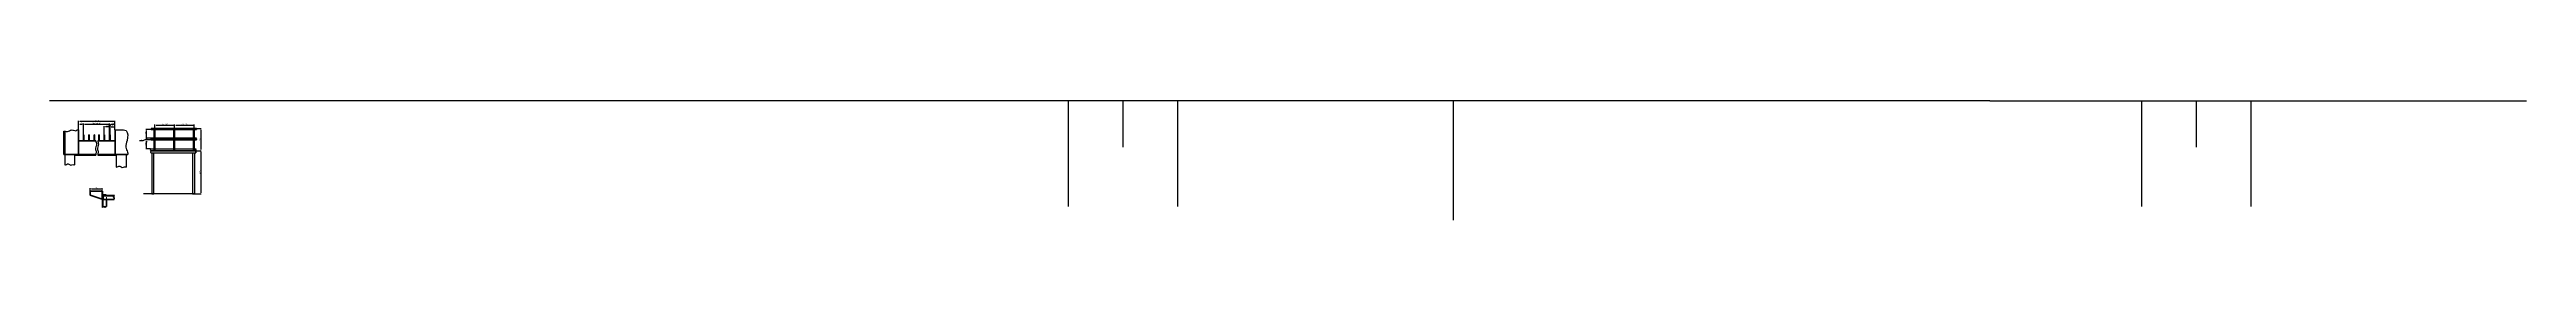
# Model space of a CAD drawing. Header units: millimetres. Extents: x -80926 to 207199, y -554506 to -32322.
# Drawn here: x -15401 to 110599, y -342230 to -336139 of the extents above; entities that cross this region are included whole.
import ezdxf

# ---------------------------------------------------------------- set-up
doc = ezdxf.new("R2010")
doc.units = ezdxf.units.MM
doc.linetypes.add('GOST2.303 4', pattern=[7, 5, -2, 0])
for name, color, linetype, lineweight in [('DIM', 5, 'Continuous', 15), ('Hidden', 50, 'GOST2.303 4', 15), ('KORP', 200, 'Continuous', 40)]:
    doc.layers.add(name, color=color, linetype=linetype, lineweight=lineweight)
doc.styles.add('GOST 2.304', font='CS_Gost2304.shx', dxfattribs={"oblique": 15})
doc.dimstyles.new('GOST', dxfattribs={"dimscale": 0, "dimtxt": 3, "dimasz": 3, "dimexe": 1.25, "dimexo": 0, "dimtad": 1, "dimtoh": 1, "dimdec": 3, "dimtxsty": 'GOST 2.304', "dimcen": 5, "dimadec": 3, "dimazin": 2, "dimtfac": 0.75, "dimtdec": 4, "dimtmove": 1, "dimatfit": 3, "dimfxl": 0, "dimtolj": 1, "dimarcsym": 0})

# ---------------------------------------------------------------- blocks, each defined once
blk = doc.blocks.new('*D300')
at = {"layer": 'Defpoints', "color": 0, "ltscale": 20}
for p in [(-7946, -338686), (-8021, -340894), (-7707, -340894)]:
    blk.add_point(p, dxfattribs=at)
at = {"layer": 'DIM', "color": 0, "lineweight": -2, "ltscale": 20}
for p, q in [((-7946, -338686), (-7682, -338686)), ((-7707, -338746), (-7707, -340834)), ((-8021, -340894), (-7682, -340894))]:
    blk.add_line(p, q, dxfattribs=at)
at = {"layer": 'DIM', "color": 0, "ltscale": 20}
for points in [[(-7717, -338746), (-7697, -338746), (-7707, -338686)], [(-7717, -340834), (-7697, -340834), (-7707, -340894)]]:
    blk.add_solid(points, dxfattribs=at)
at = {"layer": 'DIM', "color": 0, "ltscale": 20, "insert": (-7750, -339790), "char_height": 60, "attachment_point": 5, "rotation": 90, "style": 'GOST 2.304'}
blk.add_mtext('\\A1;2200*', dxfattribs=at)
blk = doc.blocks.new('*D301')
at = {"layer": 'Defpoints', "color": 0, "ltscale": 20}
for p in [(-10042, -337561), (-9042, -337376), (-9042, -337561)]:
    blk.add_point(p, dxfattribs=at)
at = {"layer": 'DIM', "color": 0, "lineweight": -2, "ltscale": 20}
for p, q in [((-10042, -337561), (-10042, -337351)), ((-9982, -337376), (-9102, -337376)), ((-9042, -337561), (-9042, -337351))]:
    blk.add_line(p, q, dxfattribs=at)
at = {"layer": 'DIM', "color": 0, "ltscale": 20}
for points in [[(-9982, -337366), (-9982, -337386), (-10042, -337376)], [(-9102, -337366), (-9102, -337386), (-9042, -337376)]]:
    blk.add_solid(points, dxfattribs=at)
at = {"layer": 'DIM', "color": 0, "ltscale": 20, "insert": (-9542, -337334), "char_height": 60, "attachment_point": 5, "style": 'GOST 2.304'}
blk.add_mtext('\\A1;900...1100', dxfattribs=at)
blk = doc.blocks.new('*D302')
at = {"layer": 'Defpoints', "color": 0, "ltscale": 20}
for p in [(-9042, -337556), (-8042, -337376), (-8042, -337561)]:
    blk.add_point(p, dxfattribs=at)
at = {"layer": 'DIM', "color": 0, "lineweight": -2, "ltscale": 20}
for p, q in [((-9042, -337556), (-9042, -337351)), ((-8982, -337376), (-8102, -337376)), ((-8042, -337561), (-8042, -337351))]:
    blk.add_line(p, q, dxfattribs=at)
at = {"layer": 'DIM', "color": 0, "ltscale": 20}
for points in [[(-8982, -337366), (-8982, -337386), (-9042, -337376)], [(-8102, -337366), (-8102, -337386), (-8042, -337376)]]:
    blk.add_solid(points, dxfattribs=at)
at = {"layer": 'DIM', "color": 0, "ltscale": 20, "insert": (-8542, -337334), "char_height": 60, "attachment_point": 5, "style": 'GOST 2.304'}
blk.add_mtext('\\A1;900..1100', dxfattribs=at)
blk = doc.blocks.new('*D303')
at = {"layer": 'Defpoints', "color": 0, "ltscale": 20}
for p in [(-7928, -337556), (-7946, -338686), (-7707, -338686)]:
    blk.add_point(p, dxfattribs=at)
at = {"layer": 'DIM', "color": 0, "lineweight": -2, "ltscale": 20}
for p, q in [((-7928, -337556), (-7682, -337556)), ((-7707, -337616), (-7707, -338626)), ((-7946, -338686), (-7682, -338686))]:
    blk.add_line(p, q, dxfattribs=at)
at = {"layer": 'DIM', "color": 0, "ltscale": 20}
for points in [[(-7717, -337616), (-7697, -337616), (-7707, -337556)], [(-7717, -338626), (-7697, -338626), (-7707, -338686)]]:
    blk.add_solid(points, dxfattribs=at)
at = {"layer": 'DIM', "color": 0, "ltscale": 20, "insert": (-7750, -338121), "char_height": 60, "attachment_point": 5, "rotation": 90, "style": 'GOST 2.304'}
blk.add_mtext('\\A1;1100', dxfattribs=at)
blk = doc.blocks.new('*D304')
at = {"layer": 'Defpoints', "color": 0, "ltscale": 20}
for p in [(-10476, -338136), (-10257, -338592), (-10228, -338136)]:
    blk.add_point(p, dxfattribs=at)
at = {"layer": 'DIM', "color": 0, "lineweight": -2, "ltscale": 20}
for p, q in [((-10228, -338136), (-10501, -338136)), ((-10257, -338592), (-10501, -338592)), ((-10476, -338532), (-10476, -338196))]:
    blk.add_line(p, q, dxfattribs=at)
at = {"layer": 'DIM', "color": 0, "ltscale": 20}
for points in [[(-10486, -338196), (-10466, -338196), (-10476, -338136)], [(-10486, -338532), (-10466, -338532), (-10476, -338592)]]:
    blk.add_solid(points, dxfattribs=at)
at = {"layer": 'DIM', "color": 0, "ltscale": 20, "insert": (-10519, -338364), "char_height": 60, "attachment_point": 5, "rotation": 90, "style": 'GOST 2.304'}
blk.add_mtext('\\A1;450*', dxfattribs=at)
blk = doc.blocks.new('*D305')
at = {"layer": 'Defpoints', "color": 0, "ltscale": 20}
for p in [(-10475, -338136), (-10228, -338046), (-10228, -338136)]:
    blk.add_point(p, dxfattribs=at)
at = {"layer": 'DIM', "color": 0, "lineweight": -2, "ltscale": 20}
for p, q in [((-10655, -338182), (-10831, -338182)), ((-10475, -338091), (-10655, -338182)), ((-10228, -338046), (-10500, -338046)), ((-10228, -338136), (-10500, -338136)), ((-10475, -337986), (-10475, -337926)), ((-10475, -338046), (-10475, -338136)), ((-10475, -338046), (-10475, -338136)), ((-10475, -338196), (-10475, -338256))]:
    blk.add_line(p, q, dxfattribs=at)
at = {"layer": 'DIM', "color": 0, "ltscale": 20}
for points in [[(-10485, -337986), (-10465, -337986), (-10475, -338046)], [(-10485, -338196), (-10465, -338196), (-10475, -338136)]]:
    blk.add_solid(points, dxfattribs=at)
at = {"layer": 'DIM', "color": 0, "ltscale": 20, "insert": (-10743, -338139), "char_height": 60, "attachment_point": 5, "style": 'GOST 2.304'}
blk.add_mtext('\\A1;60*', dxfattribs=at)
blk = doc.blocks.new('*D306')
at = {"layer": 'Defpoints', "color": 0, "ltscale": 20}
for p in [(-10475, -337596), (-10082, -337596), (-10082, -338046)]:
    blk.add_point(p, dxfattribs=at)
at = {"layer": 'DIM', "color": 0, "lineweight": -2, "ltscale": 20}
for p, q in [((-10082, -337596), (-10500, -337596)), ((-10475, -337986), (-10475, -337656)), ((-10082, -338046), (-10500, -338046))]:
    blk.add_line(p, q, dxfattribs=at)
at = {"layer": 'DIM', "color": 0, "ltscale": 20}
for points in [[(-10485, -337656), (-10465, -337656), (-10475, -337596)], [(-10485, -337986), (-10465, -337986), (-10475, -338046)]]:
    blk.add_solid(points, dxfattribs=at)
at = {"layer": 'DIM', "color": 0, "ltscale": 20, "insert": (-10518, -337821), "char_height": 60, "attachment_point": 5, "rotation": 90, "style": 'GOST 2.304'}
blk.add_mtext('\\A1;450', dxfattribs=at)
blk = doc.blocks.new('*D307')
at = {"layer": 'Defpoints', "color": 0, "ltscale": 20}
for p in [(-13927, -337616), (-13674, -337323), (-13674, -337873)]:
    blk.add_point(p, dxfattribs=at)
at = {"layer": 'DIM', "color": 0, "lineweight": -2, "ltscale": 20}
for p, q in [((-13927, -337616), (-13927, -337298)), ((-13867, -337323), (-13734, -337323)), ((-13674, -337873), (-13674, -337298))]:
    blk.add_line(p, q, dxfattribs=at)
at = {"layer": 'DIM', "color": 0, "ltscale": 20}
for points in [[(-13867, -337313), (-13867, -337333), (-13927, -337323)], [(-13734, -337313), (-13734, -337333), (-13674, -337323)]]:
    blk.add_solid(points, dxfattribs=at)
at = {"layer": 'DIM', "color": 0, "ltscale": 20, "insert": (-13801, -337280), "char_height": 60, "attachment_point": 5, "style": 'GOST 2.304'}
blk.add_mtext('\\A1;280*', dxfattribs=at)
blk = doc.blocks.new('*D308')
at = {"layer": 'Defpoints', "color": 0, "ltscale": 20}
for p in [(-12344, -337323), (-13674, -337873), (-12344, -337873)]:
    blk.add_point(p, dxfattribs=at)
at = {"layer": 'DIM', "color": 0, "lineweight": -2, "ltscale": 20}
for p, q in [((-13674, -337873), (-13674, -337298)), ((-13614, -337323), (-12404, -337323)), ((-12344, -337873), (-12344, -337298))]:
    blk.add_line(p, q, dxfattribs=at)
at = {"layer": 'DIM', "color": 0, "ltscale": 20}
for points in [[(-13614, -337313), (-13614, -337333), (-13674, -337323)], [(-12404, -337313), (-12404, -337333), (-12344, -337323)]]:
    blk.add_solid(points, dxfattribs=at)
at = {"layer": 'DIM', "color": 0, "ltscale": 20, "insert": (-13009, -337280), "char_height": 60, "attachment_point": 5, "style": 'GOST 2.304'}
blk.add_mtext('\\A1;39х273=10647', dxfattribs=at)
blk = doc.blocks.new('*D309')
at = {"layer": 'Defpoints', "color": 0, "ltscale": 20}
for p in [(-12324, -337466), (-12344, -337873), (-12324, -337873)]:
    blk.add_point(p, dxfattribs=at)
at = {"layer": 'DIM', "color": 0, "lineweight": -2, "ltscale": 20}
for p, q in [((-12404, -337466), (-12464, -337466)), ((-12344, -337873), (-12344, -337441)), ((-12344, -337466), (-12324, -337466)), ((-12344, -337466), (-12324, -337466)), ((-12334, -337466), (-12290, -337325)), ((-12324, -337873), (-12324, -337441)), ((-12290, -337325), (-12108, -337325)), ((-12264, -337466), (-12204, -337466))]:
    blk.add_line(p, q, dxfattribs=at)
at = {"layer": 'DIM', "color": 0, "ltscale": 20}
for points in [[(-12404, -337456), (-12404, -337476), (-12344, -337466)], [(-12264, -337456), (-12264, -337476), (-12324, -337466)]]:
    blk.add_solid(points, dxfattribs=at)
at = {"layer": 'DIM', "color": 0, "ltscale": 20, "insert": (-12199, -337283), "char_height": 60, "attachment_point": 5, "style": 'GOST 2.304'}
blk.add_mtext('\\A1;20*', dxfattribs=at)
blk = doc.blocks.new('*D310')
at = {"layer": 'Defpoints', "color": 0, "ltscale": 20}
for p in [(-12071, -337466), (-12071, -337616), (-12324, -337873)]:
    blk.add_point(p, dxfattribs=at)
at = {"layer": 'DIM', "color": 0, "lineweight": -2, "ltscale": 20}
for p, q in [((-12324, -337873), (-12324, -337441)), ((-12264, -337466), (-12131, -337466)), ((-12071, -337616), (-12071, -337441))]:
    blk.add_line(p, q, dxfattribs=at)
at = {"layer": 'DIM', "color": 0, "ltscale": 20}
for points in [[(-12264, -337456), (-12264, -337476), (-12324, -337466)], [(-12131, -337456), (-12131, -337476), (-12071, -337466)]]:
    blk.add_solid(points, dxfattribs=at)
at = {"layer": 'DIM', "color": 0, "ltscale": 20, "insert": (-12197, -337423), "char_height": 60, "attachment_point": 5, "style": 'GOST 2.304'}
blk.add_mtext('\\A1;253', dxfattribs=at)
blk = doc.blocks.new('*D311')
at = {"layer": 'Defpoints', "color": 0, "ltscale": 20}
for p in [(-13927, -337616), (-12071, -337182), (-12071, -337616)]:
    blk.add_point(p, dxfattribs=at)
at = {"layer": 'DIM', "color": 0, "lineweight": -2, "ltscale": 20}
for p, q in [((-13927, -337616), (-13927, -337157)), ((-13867, -337182), (-12131, -337182)), ((-12071, -337616), (-12071, -337157))]:
    blk.add_line(p, q, dxfattribs=at)
at = {"layer": 'DIM', "color": 0, "ltscale": 20}
for points in [[(-13867, -337172), (-13867, -337192), (-13927, -337182)], [(-12131, -337172), (-12131, -337192), (-12071, -337182)]]:
    blk.add_solid(points, dxfattribs=at)
at = {"layer": 'DIM', "color": 0, "ltscale": 20, "insert": (-12999, -337140), "char_height": 60, "attachment_point": 5, "style": 'GOST 2.304'}
blk.add_mtext('\\A1;11200*', dxfattribs=at)
blk = doc.blocks.new('*D312')
at = {"layer": 'Defpoints', "color": 0, "ltscale": 20}
for p in [(-13331, -340750), (-12731, -340629), (-12731, -340750)]:
    blk.add_point(p, dxfattribs=at)
at = {"layer": 'DIM', "color": 0, "lineweight": -2, "ltscale": 20}
for p, q in [((-13331, -340750), (-13331, -340604)), ((-13271, -340629), (-12791, -340629)), ((-12731, -340750), (-12731, -340604))]:
    blk.add_line(p, q, dxfattribs=at)
at = {"layer": 'DIM', "color": 0, "ltscale": 20}
for points in [[(-13271, -340619), (-13271, -340639), (-13331, -340629)], [(-12791, -340619), (-12791, -340639), (-12731, -340629)]]:
    blk.add_solid(points, dxfattribs=at)
at = {"layer": 'DIM', "color": 0, "ltscale": 20, "insert": (-13031, -340586), "char_height": 60, "attachment_point": 5, "style": 'GOST 2.304'}
blk.add_mtext('\\A1;300*', dxfattribs=at)
blk = doc.blocks.new('*D321')
at = {"layer": 'Defpoints', "color": 0, "ltscale": 20}
for p in [(-12617, -337466), (-12617, -337873), (-12344, -337873)]:
    blk.add_point(p, dxfattribs=at)
at = {"layer": 'DIM', "color": 0, "lineweight": -2, "ltscale": 20}
for p, q in [((-12617, -337873), (-12617, -337441)), ((-12404, -337466), (-12557, -337466)), ((-12344, -337873), (-12344, -337441))]:
    blk.add_line(p, q, dxfattribs=at)
at = {"layer": 'DIM', "color": 0, "ltscale": 20}
for points in [[(-12557, -337456), (-12557, -337476), (-12617, -337466)], [(-12404, -337456), (-12404, -337476), (-12344, -337466)]]:
    blk.add_solid(points, dxfattribs=at)
at = {"layer": 'DIM', "color": 0, "ltscale": 20, "insert": (-12480, -337423), "char_height": 60, "attachment_point": 5, "style": 'GOST 2.304'}
blk.add_mtext('\\A1;273', dxfattribs=at)

msp = doc.modelspace()

# ---------------------------------------------------------------- hatches: boundary and pattern name
at = {"ltscale": 20}
h = msp.add_hatch(dxfattribs=at)
h.set_pattern_fill('ANSI31', color=256, scale=7, style=0)
h.paths.add_polyline_path([(-12530.8839, -340937.9313, 0.4142135624), (-12538.8839, -340929.9313), (-12676.8839, -340929.9313, -0.4142135624), (-12710.8839, -340895.9313), (-12710.8839, -340757.9313, 0.4142135624), (-12718.8839, -340749.9313), (-12730.8839, -340749.9313), (-12730.8839, -340949.9313), (-12530.8839, -340949.9313)])
h = msp.add_hatch(dxfattribs=at)
h.set_pattern_fill('ANSI31', color=256, scale=7, angle=90, style=0)
h.paths.add_polyline_path([(-12530.8839, -340961.9313), (-12530.8839, -340949.9313), (-12730.8839, -340949.9313), (-12730.8839, -341149.9313), (-12718.8839, -341149.9313, 0.4142135624), (-12710.8839, -341141.9313), (-12710.8839, -341003.9313, -0.4142135624), (-12676.8839, -340969.9313), (-12538.8839, -340969.9313, 0.4142135624)])

# ---------------------------------------------------------------- linework, layer by layer
for p, q in [((83299.3118, -336138.7465), (-15400.6882, -336138.7465)), ((-12006.6233, -338872.559), (-12006.6233, -339525.0779)), ((-11506.6233, -338872.559), (-11506.6233, -339525.0779))]:
    msp.add_line(p, q)
at = {"ltscale": 100}
for p, q in [((-15400.6882, -336138.7465), (-15400.6882, -336138.7465)), ((36416.6582, -336138.7465), (36416.6582, -341527.1978)), ((39199.3118, -336138.7465), (39199.3118, -338511.2006)), ((41981.9654, -336138.7465), (41981.9654, -341527.1978)), ((91016.6582, -336138.7465), (91016.6582, -341527.1978)), ((93799.3118, -336138.7465), (93799.3118, -338511.2006)), ((96581.9654, -336138.7465), (96581.9654, -341527.1978)), ((-10256.5489, -338585.9899), (-10082.4274, -338585.9899)), ((-10254.3941, -338785.9899), (-7954.6233, -338785.9899)), ((-10205.4504, -338785.9899), (-10205.4504, -340482.8641)), ((-10105.4504, -338785.9899), (-10105.4504, -340482.8641)), ((-10042.4274, -338585.9899), (-9082.4274, -338585.9899)), ((-9042.4274, -338585.9899), (-8082.4274, -338585.9899)), ((-8131.0805, -338785.9899), (-8131.0805, -340482.8641)), ((-8042.4274, -338585.9899), (-7956.7781, -338585.9899)), ((-8031.0805, -338785.9899), (-8031.0805, -340482.8641)), ((-10205.4504, -340885.9899), (-10215.4504, -340885.9899)), ((-10215.4504, -340885.9899), (-10215.4504, -340893.9899)), ((-10095.4504, -340893.9899), (-10215.4504, -340893.9899)), ((-10205.4504, -340482.8641), (-10205.4504, -340885.9899)), ((-10205.4504, -340885.9899), (-10105.4504, -340885.9899)), ((-10105.4504, -340482.8641), (-10105.4504, -340885.9899)), ((-10105.4504, -340885.9899), (-10095.4504, -340885.9899)), ((-10095.4504, -340885.9899), (-10095.4504, -340893.9899)), ((-8131.0805, -340885.9899), (-8141.0805, -340885.9899)), ((-8141.0805, -340885.9899), (-8141.0805, -340893.9899)), ((-8021.0805, -340893.9899), (-8141.0805, -340893.9899)), ((-8131.0805, -340482.8641), (-8131.0805, -340885.9899)), ((-8131.0805, -340885.9899), (-8021.0805, -340885.9899)), ((-8031.0805, -340482.8641), (-8031.0805, -340885.9899)), ((-8021.0805, -340885.9899), (-8021.0805, -340893.9899))]:
    msp.add_line(p, q, dxfattribs=at)
at = {"ltscale": 20}
for p, q in [((39199.3118, -336138.7465), (39199.3118, -337787.4593)), ((55999.3118, -336138.7465), (55999.3118, -342230.4612)), ((93799.3118, -336138.7465), (93799.3118, -337787.4593)), ((93799.3118, -336138.7465), (93799.3118, -337787.4593)), ((-14627.0011, -338872.559), (-14627.0011, -339411.3617)), ((-14127.0011, -338872.559), (-14127.0011, -339411.3617)), ((-8141.0805, -340893.9899), (-10614.0937, -340893.9899))]:
    msp.add_line(p, q, dxfattribs=at)
at = {"color": 1, "linetype": 'Continuous', "lineweight": 25, "ltscale": 100}
msp.add_line((83299.3118, -336138.7465), (110599.3118, -336138.7465), dxfattribs=at)
at = {"ltscale": 20}
for points, start_tangent, end_tangent in [([(-14667.0011, -337685.7021), (-14546.4207, -337708.7121), (-14331.6193, -337641.0004), (-14175.9267, -337639.5595), (-14060.5975, -337664.0517), (-13927.0011, -337615.8678)], (0.9751375901, 0.2216002717), (0.8684819419, -0.495720805)), ([(-12070.5573, -337615.8678), (-11803.5526, -337611.7531), (-11509.8832, -337662.1951), (-11459.3636, -338158.5132), (-11514.4253, -338507.0185), (-11482.3062, -338640.0018), (-11413.8524, -338872.559)], (0.9992482323, 0.038768161), (-0.0180119492, -0.9998377717)), ([(-14627.0011, -339411.3617), (-14446.3164, -339360.7234), (-14322.793, -339422.4457), (-14207.6929, -339388.779), (-14127.0011, -339411.3617)], (0.9994275684, 0.0338309845), (0.9863469197, -0.1646807638)), ([(-12006.6233, -339525.0779), (-11825.9387, -339474.4396), (-11702.4152, -339536.1619), (-11587.3152, -339502.4952), (-11506.6233, -339525.0779)], (0.9994275684, 0.0338309845), (0.9863469197, -0.1646807638))]:
    msp.add_spline(points, degree=3, dxfattribs=dict(at, start_tangent=start_tangent, end_tangent=end_tangent))
at = {"ltscale": 100}
for points, start_tangent, end_tangent in [([(-10227.7807, -337555.9899), (-10234.5822, -337573.151), (-10221.0759, -337582.058), (-10227.8303, -337588.2659), (-10227.8303, -337595.9899)], (-0.1398357732, -0.9901747101), (-0.1371038361, -0.9905566809)), ([(-10256.5489, -338585.9899), (-10273.7448, -338634.9687), (-10246.3404, -338676.3194), (-10265.6861, -338740.762), (-10254.3941, -338774.2878), (-10254.3941, -338785.9899)], (-0.0411446397, -0.9991532008), (0.2044155948, -0.9788841937)), ([(-10227.8303, -338045.9899), (-10242.5913, -338093.9899), (-10228.3138, -338111.5522), (-10228.3138, -338135.9899)], (-0.2565827121, -0.966522277), (-0.1581476499, -0.9874154753))]:
    msp.add_spline(points, degree=3, dxfattribs=dict(at, start_tangent=start_tangent, end_tangent=end_tangent))
at = {"ltscale": 20}
for points in [[(-13048.5693, -338172.559), (-13055.9097, -338233.2145), (-12953.5146, -338379.8523), (-13108.1051, -338571.0207), (-12992.795, -338731.6197), (-13060.3409, -338835.2624), (-13044.8372, -338897.6476), (-13048.5693, -338912.559)], [(-12948.9891, -338172.559), (-12956.3294, -338233.2145), (-12853.9343, -338379.8523), (-13008.5248, -338571.0207), (-12893.2147, -338731.6197), (-12960.7606, -338835.2624), (-12945.257, -338897.6476), (-12948.9891, -338912.559)]]:
    msp.add_open_spline(points, degree=3, knots=[0, 0, 0, 0, 183.2940871249, 460.1035519631, 554.5796657973, 716.094933478, 756.094933478, 756.094933478, 756.094933478, 756.094933478], dxfattribs=at)
at = {"layer": 'Hidden', "ltscale": 10}
for p in [(-12676.8839, -341003.9313), (-12510.8839, -341169.9313)]:
    msp.add_line(p, (-12510.8839, -341003.9313), dxfattribs=at)
at = {"layer": 'KORP'}
for p, q in [((-13927.0011, -338872.559), (-13927.0011, -337615.8678)), ((-12070.5573, -338872.559), (-12070.5573, -337615.8678)), ((-10229.859, -337560.9899), (-7930.0882, -337560.9899)), ((-10227.8303, -337595.9899), (-10082.4274, -337595.9899)), ((-10227.7807, -337555.9899), (-7928.0099, -337555.9899)), ((-10082.4274, -338685.9899), (-10082.4274, -337560.9899)), ((-10047.4274, -338685.9899), (-10047.4274, -337560.9899)), ((-10042.4274, -338685.9899), (-10042.4274, -337560.9899)), ((-10042.4274, -337595.9899), (-9082.4274, -337595.9899)), ((-9082.4274, -338685.9899), (-9082.4274, -337560.9899)), ((-9082.4274, -338685.9899), (-9082.4274, -337560.9899)), ((-9047.4274, -338685.9899), (-9047.4274, -337560.9899)), ((-9047.4274, -338685.9899), (-9047.4274, -337560.9899)), ((-9042.4274, -338685.9899), (-9042.4274, -337560.9899)), ((-9042.4274, -338685.9899), (-9042.4274, -337560.9899)), ((-9042.4274, -337595.9899), (-8082.4274, -337595.9899)), ((-8082.4274, -338685.9899), (-8082.4274, -337560.9899)), ((-8047.4274, -338685.9899), (-8047.4274, -337560.9899)), ((-8042.4274, -338685.9899), (-8042.4274, -337560.9899)), ((-8042.4274, -337595.9899), (-7928.0595, -337595.9899)), ((-14667.0011, -338872.559), (-14667.0011, -337685.7021)), ((-14667.0011, -338872.559), (-13048.5693, -338872.559)), ((-14627.0011, -338872.559), (-14627.0011, -337689.9886)), ((-14127.0011, -338912.559), (-13048.5693, -338912.559)), ((-13927.0011, -338172.559), (-13048.5693, -338172.559)), ((-13674.0011, -337872.559), (-13674.0011, -338172.559)), ((-13674.0011, -337873.162), (-13654.0011, -337873.162)), ((-13654.0011, -337872.559), (-13654.0011, -338172.559)), ((-13401.0011, -337872.559), (-13401.0011, -338172.559)), ((-13401.0011, -337873.162), (-13381.0011, -337873.162)), ((-13381.0011, -337872.559), (-13381.0011, -338172.559)), ((-13128.0011, -337872.559), (-13128.0011, -338172.559)), ((-13128.0011, -337873.162), (-13108.0011, -337873.162)), ((-13108.0011, -337872.559), (-13108.0011, -338172.559)), ((-12070.5573, -338172.559), (-12948.9891, -338172.559)), ((-11413.8524, -338872.559), (-12948.9891, -338872.559)), ((-12006.6233, -338912.559), (-12948.9891, -338912.559)), ((-12889.5573, -337872.559), (-12889.5573, -338172.559)), ((-12869.5573, -337873.162), (-12889.5573, -337873.162)), ((-12869.5573, -337872.559), (-12869.5573, -338172.559)), ((-12616.5573, -337872.559), (-12616.5573, -338172.559)), ((-12596.5573, -337873.162), (-12616.5573, -337873.162)), ((-12596.5573, -337872.559), (-12596.5573, -338172.559)), ((-12343.5573, -337872.559), (-12343.5573, -338172.559)), ((-12323.5573, -337873.162), (-12343.5573, -337873.162)), ((-12323.5573, -337872.559), (-12323.5573, -338172.559)), ((-10246.068, -338685.9899), (-7946.2972, -338685.9899)), ((-10082.4274, -338135.9899), (-10228.3138, -338135.9899)), ((-10082.4274, -338045.9899), (-10227.8303, -338045.9899)), ((-10042.4274, -338045.9899), (-9082.4274, -338045.9899)), ((-10042.4274, -338135.9899), (-9082.4274, -338135.9899)), ((-9042.4274, -338045.9899), (-8082.4274, -338045.9899)), ((-9042.4274, -338135.9899), (-8082.4274, -338135.9899)), ((-8042.4274, -338045.9899), (-7928.0595, -338045.9899)), ((-8042.4274, -338135.9899), (-7928.543, -338135.9899)), ((-12730.8839, -340749.9313), (-13330.8839, -340749.9313)), ((-13330.8839, -340749.9313), (-13330.8839, -340949.9313)), ((-13330.8839, -340949.9313), (-12730.8839, -341149.9313)), ((-12730.8839, -340749.9313), (-12730.8839, -340949.9313)), ((-12718.8839, -340749.9313), (-12730.8839, -340749.9313)), ((-12730.8839, -340949.9313), (-12530.8839, -340949.9313)), ((-12730.8839, -341149.9313), (-12730.8839, -340949.9313)), ((-12730.8839, -340949.9313), (-12530.8839, -340949.9313)), ((-12718.8839, -341149.9313), (-12730.8839, -341149.9313)), ((-12710.8839, -340895.9313), (-12710.8839, -340757.9313)), ((-12710.8839, -341003.9313), (-12710.8839, -341581.0847)), ((-12710.8839, -341003.9313), (-12676.8839, -341003.9313)), ((-12690.8839, -341003.9313), (-12690.8839, -341572.0477)), ((-12538.8839, -340929.9313), (-12676.8839, -340929.9313)), ((-12097.2966, -340969.9313), (-12676.8839, -340969.9313)), ((-12676.8839, -340969.9313), (-12676.8839, -341169.9313)), ((-12100.1056, -340989.9313), (-12676.8839, -340989.9313)), ((-12676.8839, -341169.9313), (-12119.7157, -341169.9313)), ((-12530.8839, -340949.9313), (-12530.8839, -340937.9313)), ((-12530.8839, -340949.9313), (-12530.8839, -340961.9313)), ((-12510.8839, -341169.9313), (-12510.8839, -341536.0459))]:
    msp.add_line(p, q, dxfattribs=at)
for centre, radius, start, end in [((-12718.8839, -340757.9313), 8, 0, 90), ((-12718.8839, -341141.9313), 8, 270, 0), ((-12676.8839, -340895.9313), 34, 180, 270), ((-12676.8839, -341003.9313), 34, 90, 180), ((-12538.8839, -340937.9313), 8, 0, 90), ((-12538.8839, -340961.9313), 8, 270, 0)]:
    msp.add_arc(centre, radius, start, end, dxfattribs=at)
for points, start_tangent, end_tangent in [([(-7928.0099, -337555.9899), (-7934.8114, -337573.151), (-7921.3051, -337582.058), (-7928.0595, -337588.2659), (-7928.0595, -337595.9899)], (-0.1398357732, -0.9901747101), (-0.1371038361, -0.9905566809)), ([(-7956.7781, -338585.9899), (-7973.974, -338634.9687), (-7946.5696, -338676.3194), (-7965.9153, -338740.762), (-7954.6233, -338774.2878), (-7954.6233, -338785.9899)], (-0.0411446397, -0.9991532008), (0.2044155948, -0.9788841937)), ([(-7928.0595, -338045.9899), (-7942.8205, -338093.9899), (-7928.543, -338111.5522), (-7928.543, -338135.9899)], (-0.2565827121, -0.966522277), (-0.1581476499, -0.9874154753)), ([(-12097.2966, -340969.9313), (-12153.5148, -341048.1341), (-12110.3259, -341089.4184), (-12119.7157, -341130.7051), (-12119.7157, -341169.9313)], (0.4178401787, -0.9085205474), (0.2892677051, -0.957248241)), ([(-12710.8839, -341581.0847), (-12632.3522, -341534.1713), (-12579.7736, -341566.0718), (-12542.2196, -341536.0459), (-12510.8839, -341536.0459)], (0.9903662865, 0.1384724471), (0.9469187017, -0.3214731285))]:
    msp.add_spline(points, degree=3, dxfattribs=dict(at, start_tangent=start_tangent, end_tangent=end_tangent))

# ---------------------------------------------------------------- dimensions: what is measured, and where the dimension line sits
at = {"layer": 'DIM', "ltscale": 20}
for base, p1, p2, text, override, picture, middle in [((-12070.5573, -337182.3604), (-13927.0011, -337615.8678), (-12070.5573, -337615.8678), '11200*', {"dimscale": 20, "dimlfac": 1, "dimtxsty": 'GOST 2.304', "dimsah": 1, "dimtolj": 1}, '*D311', (-12998.7792, -337139.8604)), ((-13674.0011, -337322.6823), (-13927.0011, -337615.8678), (-13674.0011, -337872.559), '280*', {"dimscale": 20, "dimlfac": 1, "dimtxsty": 'GOST 2.304', "dimsah": 1, "dimtolj": 1}, '*D307', (-13800.5011, -337280.1823)), ((-12343.5573, -337322.6823), (-13674.0011, -337872.559), (-12343.5573, -337872.559), '39х273=10647', {"dimscale": 20, "dimlfac": 1, "dimtxsty": 'GOST 2.304', "dimsah": 1, "dimtolj": 1}, '*D308', (-13008.7792, -337280.1823)), ((-9042.4274, -337376.2042), (-10042.4274, -337560.9899), (-9042.4274, -337560.9899), '900...1100', {"dimscale": 20}, '*D301', (-9542.4274, -337333.7042)), ((-8042.4274, -337376.2042), (-9042.4274, -337555.9899), (-8042.4274, -337560.9899), '900..1100', {"dimscale": 20}, '*D302', (-8542.4274, -337333.7042)), ((-12730.8839, -340628.6261), (-13330.8839, -340749.9313), (-12730.8839, -340749.9313), '300*', {"dimscale": 20, "dimlfac": 1, "dimtxsty": 'GOST 2.304', "dimsah": 1, "dimtolj": 1}, '*D312', (-13030.8839, -340586.1261))]:
    dim = msp.add_linear_dim(base=base, p1=p1, p2=p2, text=text, dimstyle='GOST', override=override, dxfattribs=at)
    dim.commit()
    dim.dimension.update_dxf_attribs({"geometry": picture, "text_midpoint": middle})
for base, p1, p2, picture, middle in [((-12616.5573, -337465.7684), (-12343.5573, -337872.559), (-12616.5573, -337873.162), '*D321', (-12480.0573, -337423.2684)), ((-12070.5573, -337465.7684), (-12323.5573, -337873.162), (-12070.5573, -337615.8678), '*D310', (-12197.0573, -337423.2684))]:
    dim = msp.add_linear_dim(base=base, p1=p1, p2=p2, dimstyle='GOST', override={"dimscale": 20, "dimlfac": 1, "dimtxsty": 'GOST 2.304', "dimsah": 1, "dimtolj": 1}, dxfattribs=at)
    dim.commit()
    dim.dimension.update_dxf_attribs({"geometry": picture, "text_midpoint": middle})
dim = msp.add_linear_dim(base=(-12323.5573, -337465.7684), p1=(-12343.5573, -337872.559), p2=(-12323.5573, -337872.559), text='20*', dimstyle='GOST', override={"dimscale": 20, "dimsah": 1}, dxfattribs=at)
dim.commit()
dim.dimension.update_dxf_attribs({"geometry": '*D309', "text_midpoint": (-12277.0188, -337325.047), "dimtype": 160})
dim = msp.add_linear_dim(base=(-10475.164, -337595.9899), p1=(-10082.4274, -338045.9899), p2=(-10082.4274, -337595.9899), angle=90, dimstyle='GOST', override={"dimscale": 20}, dxfattribs=at)
dim.commit()
dim.dimension.update_dxf_attribs({"geometry": '*D306', "text_midpoint": (-10517.664, -337820.9899)})
for base, p1, p2, text, override, picture, middle in [((-7707.4345, -338685.9899), (-7928.0099, -337555.9899), (-7946.2972, -338685.9899), '1100', {"dimscale": 20, "dimlfac": 1, "dimtxsty": 'GOST 2.304', "dimsah": 1, "dimtolj": 1}, '*D303', (-7749.9345, -338120.9899)), ((-10476.0897, -338135.9899), (-10257.4747, -338592.0242), (-10228.3138, -338135.9899), '450*', {"dimscale": 20}, '*D304', (-10518.5897, -338364.0071)), ((-7707.4345, -340893.9899), (-7946.2972, -338685.9899), (-8021.0805, -340893.9899), '2200*', {"dimscale": 20, "dimlfac": 1, "dimtxsty": 'GOST 2.304', "dimsah": 1, "dimtolj": 1}, '*D300', (-7749.9345, -339789.9899))]:
    dim = msp.add_linear_dim(base=base, p1=p1, p2=p2, angle=90, text=text, dimstyle='GOST', override=override, dxfattribs=at)
    dim.commit()
    dim.dimension.update_dxf_attribs({"geometry": picture, "text_midpoint": middle})
dim = msp.add_linear_dim(base=(-10475.164, -338135.9899), p1=(-10227.8303, -338045.9899), p2=(-10228.3138, -338135.9899), angle=90, text='60*', dimstyle='GOST', override={"dimscale": 20, "dimlfac": 1, "dimtxsty": 'GOST 2.304', "dimsah": 1, "dimtolj": 1}, dxfattribs=at)
dim.commit()
dim.dimension.update_dxf_attribs({"geometry": '*D305', "text_midpoint": (-10667.0467, -338181.8562), "dimtype": 160})

doc.saveas('drawing.dxf')
